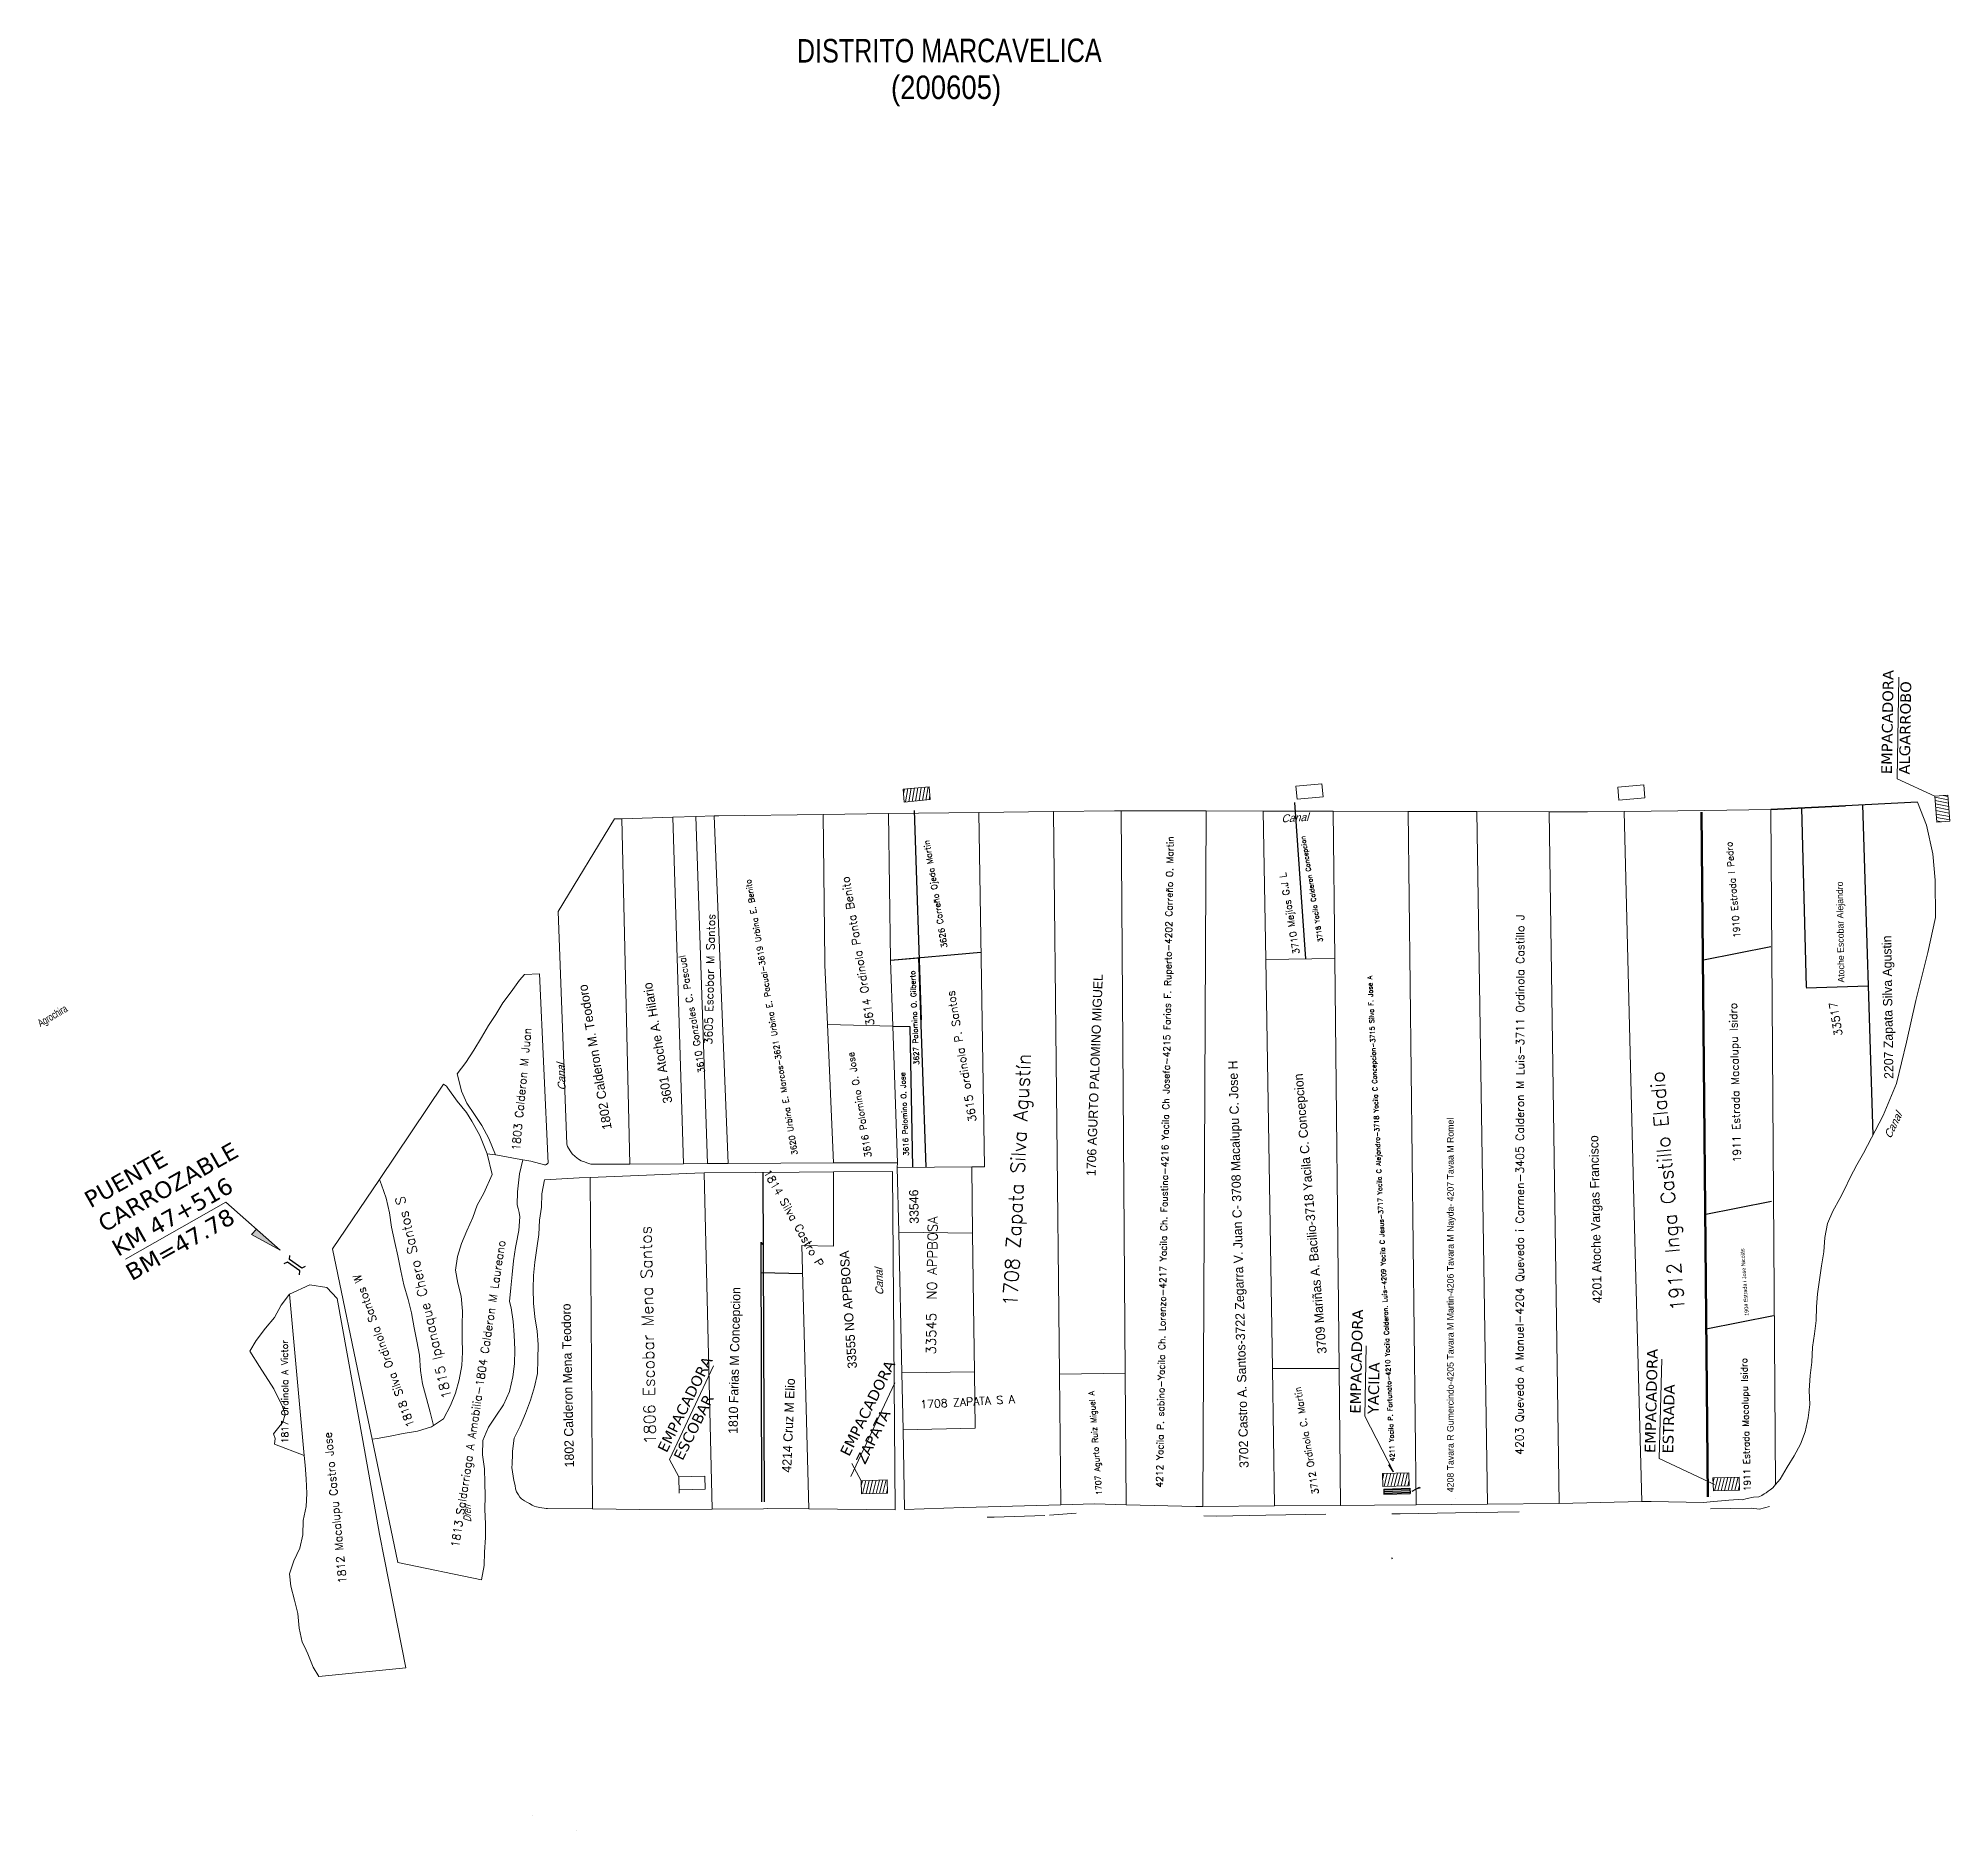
# Model space of a CAD drawing. Header units: metres. Extents: x 278 to 15006, y -2322 to 4522.
# Drawn here: x 6383 to 7845, y 2462 to 3833 of the extents above; entities that cross this region are included whole.
import ezdxf

# ---------------------------------------------------------------- set-up
doc = ezdxf.new("R2010")
doc.units = ezdxf.units.M
doc.header["$LTSCALE"] = 25.4
doc.header["$MEASUREMENT"] = 0
doc.linetypes.add('DASHED', pattern=[0.75, 0.5, -0.25])
for name, color, linetype in [('17', 7, 'Continuous'), ('34', 7, 'Continuous'), ('51', 7, 'Continuous'), ('52', 7, 'Continuous'), ('PARCELAS', 3, 'Continuous'), ('TXTPARCEL', 7, 'Continuous')]:
    doc.layers.add(name, color=color, linetype=linetype)
doc.layers.add('cable via', color=32, linetype='Continuous', lineweight=30)
doc.layers.add('MANZANAS', color=6, linetype='Continuous', lineweight=18)
doc.styles.add('Estilo1', font='simplex.shx', dxfattribs={"height": 5.1})
doc.styles.add('L140', font='simplex', dxfattribs={"height": 3.6})
doc.styles.add('L175', font='simplex', dxfattribs={"height": 4.4})
doc.styles.add('L200', font='simplex', dxfattribs={"height": 5.1})
doc.styles.add('L240', font='simplex', dxfattribs={"height": 6.1})
doc.styles.add('L290', font='simplex', dxfattribs={"height": 7.4})
doc.styles.add('L350', font='simplex', dxfattribs={"height": 8.9})
doc.styles.add('L425', font='simplex', dxfattribs={"height": 10.8})

msp = doc.modelspace()

# ---------------------------------------------------------------- texts
at = {"layer": '34', "color": 0, "lineweight": 13}
for s, height, width, p in [('DISTRITO MARCAVELICA', 17.996, 0.8, (6963.4, 3814.4)), ('(200605)', 18, 0.875, (7035.4, 3786.4))]:
    msp.add_text(s, height=height, rotation=0.1, dxfattribs=dict(at, width=width)).set_placement(p)
at = {"layer": '51', "color": 0, "lineweight": 13, "width": 0.666667}
msp.add_text('Agrochira', height=5.95, rotation=30.5469, dxfattribs=at).set_placement((6384.7, 3076.3))
at = {"layer": '51', "color": 0, "lineweight": 13, "style": 'L240'}
msp.add_text('1812 Macalupu Castro Jose', height=6.1, rotation=95.748, dxfattribs=at).set_placement((6618.9, 2651.3))
at = {"layer": '52', "color": 0, "lineweight": 13, "oblique": 20}
for rotation, p in [(3.6469, (7334.1, 3233)), (92.0469, (6786.5, 3028)), (64.1469, (7800.2, 2990.6)), (92.0469, (7029.6, 2871.3))]:
    msp.add_text('Canal', height=5.95, rotation=rotation, dxfattribs=at).set_placement(p)
at = {"layer": '52', "color": 0, "lineweight": 13, "oblique": 20, "width": 0.75}
msp.add_text('Dren', height=5.95, rotation=92.0469, dxfattribs=at).set_placement((6714.3, 2697.7))
at = {"layer": 'cable via', "color": 0, "lineweight": 20, "char_height": 8.192, "width": 629.187, "attachment_point": 1}
for s, insert, rotation in [('{\\fVerdana|b0|i0|c0|p34;EMPACADORA\\PALGARROBO}', (7793, 3270), 89.0359), ('{\\fVerdana|b0|i0|c0|p34;EMPACADORA\\PYACILA}', (7386.5, 2780.8), 88.6317), ('{\\fVerdana|b0|i0|c0|p34;EMPACADORA\\PESTRADA}', (7612, 2750.7), 88.6317), ('{\\fVerdana|b0|i0|c0|p34;EMPACADORA\\PESCOBAR}', (6856.4, 2754), 63.54), ('{\\fVerdana|b0|i0|c0|p34;EMPACADORA\\PZAPATA}', (6996, 2751.1), 63.54)]:
    msp.add_mtext(s, dxfattribs=dict(at, insert=insert, rotation=rotation))
at = {"layer": 'cable via', "color": 0, "lineweight": 13, "insert": (6416.6, 2948.8), "char_height": 12.8, "width": 983.104, "attachment_point": 1, "rotation": 29.5469}
msp.add_mtext('{\\fVerdana|b0|i0|c0|p34;PUENTE\\PCARROZABLE\\PKM 47+516\\PBM=47.78}', dxfattribs=at)
at = {"layer": 'PARCELAS', "color": 0, "style": 'L240'}
msp.add_text('1814 Silva Castro P', height=6.1, rotation=299.5469, dxfattribs=at).set_placement((6937.6, 2965.3))
at = {"layer": 'PARCELAS', "color": 0, "attachment_point": 1, "style": 'Estilo1'}
for s, insert, char_height, width, rotation in [('1910 Estrada I Pedro', (7680.3, 3144.6), 5, 181.975, 94.9035), ('1911 Estrada Macalupu Isidro', (7679.8, 2972.9), 6, 164.41, 91.4858), ('1911 Estrada Macalupu Isidro', (7688.1, 2721.4), 5, 164.41, 91.4858)]:
    msp.add_mtext(s, dxfattribs=dict(at, insert=insert, char_height=char_height, width=width, rotation=rotation))
at = {"layer": 'TXTPARCEL', "color": 0, "lineweight": 13}
for s, height, rotation, style, p in [('3626 Carreño Ojeda Martin', 4.5, 99.6469, 'L240', (7078.6, 3137.4)), ('4212 Yacila P. sabino-Yacila Ch. Lorenzo-4217 Yacila Ch. Faustina-4216 Yacila Ch Josefa-4215 Farias F. Ruperto-4202 Carreño O. Martin', 5.1, 89.0423, 'L200', (7243.3, 2724.1)), ('3718 Yacila Calderon Concepcion', 3.6, 99.6469, 'L140', (7365.9, 3141.9)), ('3620 Urbina E. Marcos-3621 Urbina E. Pacual-3619 Urbina E. Benito', 4.4, 99.6469, 'L175', (6964, 2979)), ('3614 Ordinola Panta Benito', 6.1, 99.6469, 'L240', (7022.7, 3078.1)), ('3710 Mejías G.J L', 5.1, 99.6469, 'L200', (7348.1, 3132.8)), ('3605 Escobar M Santos', 6.1, 88.6822, 'L240', (6898.6, 3063.1)), ('4203 Quevedo A Manuel-4204 Quevedo i Carmen-3405 Calderon M Luis-3711 Ordinola Castillo J', 6.1, 89.9158, 'L240', (7519.3, 2749.2)), ('3610 Gonzales C. Pascual', 5.1, 99.6469, 'L200', (6893.2, 3041.7)), ('3627 Palomino O. Gilberto', 4, 92.5831, 'L200', (7057, 3047.6)), ('4211 Yacila P. Fortunato-4210 Yacila Calderon. Luis-4209 Yacila C Jesus-3717 Yacila C Alejandro-3718 Yacila C Concepcion-3715 Silva F. Jose A', 3.6, 92.6881, 'L140', (7420.9, 2744.3)), ('3615 ordinola P. Santos', 6.1, 99.6469, 'L240', (7100.9, 3004.5)), ('33517', 6.1, 99.6469, 'L240', (7763.4, 3070.2)), ('1803 Calderon M Juan', 6.1, 84.5357, 'L240', (6751.3, 2981.7)), ('3616 Palomino O. Jose', 5.1, 99.6469, 'L200', (7020.6, 2977.3)), ('1708 Zapata Silva Agustín', 10.8, 86.8221, 'L425', (7131.8, 2862.5)), ('3616 Palomino O. Jose', 4, 92.5831, 'L200', (7049.1, 2978.1)), ('1912 Inga Castillo Eladio', 10.8, 94.9849, 'L425', (7642.8, 2859.9)), ('1815 Ipanaque Chero Santos S', 7.4, 103.1821, 'L290', (6699.2, 2793.2)), ('33545  NO APPBOSA', 7.4, 89.25, 'L290', (7069.7, 2826)), ('1813 Saldarriaga A Amabilia-1804 Calderon M Laureano', 6.1, 81.3732, 'L240', (6704.8, 2678.1)), ('1806 Escobar Mena Santos', 8.9, 91.2183, 'L350', (6855.6, 2757.4)), ('1818 Silva Ordinola Santos W', 6.1, 109.6469, 'L240', (6670.8, 2771.7)), ('1817 Ordinola A Victor', 5.1, 90.2469, 'L200', (6574.3, 2758.1)), ('1708 ZAPATA S A', 6.1, 3.2469, 'L240', (7058, 2784.7)), ('1707 Agurto Ruiz Miguel A', 4.4, 94.3469, 'L175', (7196.9, 2718.6)), ('3712 Ordinola C. Martin', 5.1, 99.6469, 'L200', (7362.8, 2719.5))]:
    msp.add_text(s, height=height, rotation=rotation, dxfattribs=dict(at, style=style)).set_placement(p)
for s, height, rotation, p in [('Atoche Escobar Alejandro', 5, 90.8915, (7764.9, 3110.6)), ('2207 Zapata Silva Agustin', 7.026, 90.8915, (7802.4, 3036.9)), ('1706 AGURTO PALOMINO MIGUEL', 7.026, 87.9281, (7191.9, 2962.4)), ('1802 Calderon M. Teodoro', 7.034, 99.6469, (6821.8, 2998.7)), ('3601 Atoche A. Hilario', 7.034, 99.6469, (6868.2, 3018.8)), ('3702 Castro A. Santos-3722 Zegarra V. Juan C- 3708 Macalupu C. Jose H', 7.026, 91.5945, (7309.1, 2739.3)), ('3709 Mariñas A. Bacilio-3718 Yacila C. Concepcion', 7.026, 94.9042, (7368.8, 2826.8)), ('4208 Tavara R Gumercindo-4205 Tavara M Martin-4206 Tavara M Nayda- 4207 Tavaa M Romel', 5, 89.9994, (7465.9, 2720.6)), ('4201 Atoche Vargas Francisco', 7.026, 91.2396, (7579.3, 2865.3)), ('33546', 7.03, 91.0469, (7056.7, 2926.1)), ('33555 NO APPBOSA', 7.026, 94.0469, (7009.4, 2815.5)), ('1904 Estrada I Jose Nicolás  ', 3, 93.8661, (7691.7, 2855.7)), ('1810 Farias M Concepcion', 7.026, 88.8469, (6918, 2765.2)), ('1802 Calderon Mena Teodoro', 7.026, 91.2266, (6792.9, 2739.7)), ('4214 Cruz M Elio', 7.034, 87.6469, (6959, 2735.5))]:
    msp.add_text(s, height=height, rotation=rotation, dxfattribs=at).set_placement(p)

# ---------------------------------------------------------------- blocks, each defined once
blk = doc.blocks.new('POLYLINE15')
at = {"color": 7, "linetype": 'DASHED'}
for points in [[(527728.226401, 9466689.263836), (527729.941537, 9466691.723335), (527724.985785, 9466702.211201), (527722.000789, 9466702.46115)], [(527735.19414, 9466692.543168), (527732.209144, 9466692.803116), (527727.253392, 9466703.290981), (527728.968527, 9466705.75048)]]:
    blk.add_lwpolyline(points, dxfattribs=at)

# ---------------------------------------------------------------- hatches: boundary and pattern name
at = {"layer": 'cable via', "lineweight": 20}
h = msp.add_hatch(dxfattribs=at)
h.set_pattern_fill('ANSI31', color=0, scale=20, angle=215.1254, style=0)
h.set_pattern_definition([(260.12545, (8027.314, 4728.4926), (2.462964, -0.4287288), [])])
h.paths.add_polyline_path([(7065.5, 3250.5), (7064.6, 3260.4), (7044.7, 3258.6), (7045.6, 3248.6)])
h = msp.add_hatch(dxfattribs=at)
h.set_pattern_fill('ANSI31', color=0, scale=20, angle=303.9939, style=0)
h.set_pattern_definition([(348.9939, (6385.284, 4244.7463), (0.4772835, 2.4540172), [])])
h.paths.add_polyline_path([(7844, 3254), (7834.1, 3253.2), (7835.5, 3233.3), (7845.5, 3234)])
at = {"layer": 'cable via', "lineweight": 13}
h = msp.add_hatch(color=0, dxfattribs=at)
h.paths.add_polyline_path([(6550, 2921.8), (6546.2, 2917.8), (6558.3, 2911.2), (6559.8, 2913.1)])
h.paths.add_polyline_path([(6559.8, 2913.1), (6558.3, 2911.2), (6568.1, 2905.8)])
at = {"layer": 'cable via', "lineweight": 20}
h = msp.add_hatch(dxfattribs=at)
h.set_pattern_fill('ANSI31', color=0, scale=20, angle=211.2749, style=0)
h.set_pattern_definition([(256.2749, (8490.664, 4135.539), (2.428613, -0.5931596), [])])
h.paths.add_polyline_path([(7431.8, 2725.4), (7431.5, 2735.4), (7411.5, 2734.9), (7411.8, 2724.9)])
at = {"layer": 'cable via'}
for points in [[(7417.4, 2741.9), (7416.4, 2741.6), (7419.8, 2736.1)], [(7440, 2723.6), (7439.8, 2724.6), (7434.2, 2721.5)]]:
    msp.add_hatch(color=0, dxfattribs=at).paths.add_polyline_path(points)
at = {"layer": 'cable via', "lineweight": 20}
h = msp.add_hatch(dxfattribs=at)
h.set_pattern_fill('ANSI31', color=0, scale=20, angle=211.2749, style=0)
h.set_pattern_definition([(256.2749, (8091.6818, 4130.054), (2.428613, -0.5931596), [])])
h.paths.add_polyline_path([(7032.8, 2720), (7032.6, 2730), (7012.6, 2729.4), (7012.8, 2719.4)])
h = msp.add_hatch(dxfattribs=at)
h.set_pattern_fill('ANSI31', color=0, scale=20, angle=211.2749, style=0)
h.set_pattern_definition([(256.2749, (8743.4183, 4132.2611), (2.428613, -0.5931596), [])])
h.paths.add_polyline_path([(7684.6, 2722.2), (7684.3, 2732.2), (7664.3, 2731.6), (7664.6, 2721.6)])

# ---------------------------------------------------------------- linework, layer by layer
at = {"layer": 'cable via', "color": 0, "lineweight": 20}
for p, q in [((7806.4, 3344.2), (7805.3, 3266.5)), ((7805.3, 3266.5), (7834.1, 3253.2)), ((7398.9, 2832.7), (7398, 2778.9)), ((6866, 2745.6), (6899.5, 2817.3)), ((7623.2, 2746.4), (7625.2, 2822.5)), ((7004.8, 2732.6), (7038.3, 2804.4)), ((7398, 2778.9), (7419.8, 2736.1)), ((6866, 2745.6), (6873, 2732.4)), ((7005.5, 2742.6), (7012.6, 2729.4)), ((7623.2, 2746.4), (7665.4, 2726.6)), ((6873, 2732.4), (6893, 2732.9)), ((6873.4, 2719.8), (6873, 2732.4)), ((6893.3, 2722.9), (6873.3, 2722.4)), ((6893, 2732.9), (6893.3, 2722.9))]:
    msp.add_line(p, q, dxfattribs=at)
at = {"layer": 'cable via', "color": 0, "lineweight": 100}
msp.add_line((7660.5, 2717.1), (7655.6, 3240.8), dxfattribs=at)
at = {"layer": 'cable via', "color": 0}
for p, q in [((6938.5, 2713.2), (6937.6, 2965.3)), ((6936.7, 2713.2), (6936, 2912)), ((7416.4, 2741.6), (7417.4, 2741.9)), ((7419.8, 2736.1), (7416.4, 2741.6)), ((7412.5, 2723), (7432.5, 2723.6)), ((7412.5, 2723), (7412.6, 2719)), ((7432.5, 2722.9), (7412.5, 2722.3)), ((7432.5, 2721.6), (7412.5, 2721)), ((7432.5, 2723.6), (7432.6, 2719.6)), ((7434.2, 2721.5), (7439.8, 2724.6)), ((7439.8, 2724.6), (7440, 2723.6)), ((7432.6, 2720.3), (7412.6, 2719.6)), ((7412.6, 2719), (7432.6, 2719.6)), ((7419.2, 2669.3), (7418.6, 2670.3))]:
    msp.add_line(p, q, dxfattribs=at)
at = {"layer": 'cable via', "color": 0, "lineweight": 13}
for p, q in [((6449.8, 2898.9), (6526.6, 2942.4)), ((6526.6, 2942.4), (6568.1, 2905.8)), ((6546.2, 2917.8), (6550, 2921.8)), ((6568.1, 2905.8), (6546.2, 2917.8))]:
    msp.add_line(p, q, dxfattribs=at)
at = {"layer": 'cable via', "color": 0, "lineweight": 20}
for points in [[(7365.1, 3262.7), (7366.1, 3252.7), (7346.2, 3250.9), (7345.2, 3260.8)], [(7611.4, 3261.8), (7612.3, 3251.9), (7592.4, 3250), (7591.5, 3260)], [(7064.6, 3260.4), (7065.5, 3250.5), (7045.6, 3248.6), (7044.7, 3258.6)], [(7834.1, 3253.2), (7844, 3254), (7845.5, 3234), (7835.5, 3233.3)], [(7431.5, 2735.4), (7431.8, 2725.4), (7411.8, 2724.9), (7411.5, 2734.9)], [(7032.6, 2730), (7032.8, 2720), (7012.8, 2719.4), (7012.6, 2729.4)], [(7684.3, 2732.2), (7684.6, 2722.2), (7664.6, 2721.6), (7664.3, 2731.6)]]:
    msp.add_lwpolyline(points, close=True, dxfattribs=at)
at = {"layer": 'MANZANAS', "color": 0, "linetype": 'Continuous', "lineweight": 13}
msp.add_lwpolyline([(6664.1, 2586.3), (6597.6, 2579.6), (6593.4, 2586.8), (6589.2, 2597), (6586.6, 2602.6), (6585, 2606), (6582.7, 2616.5), (6581.5, 2627.8), (6579.1, 2637.9), (6576.2, 2648.7), (6575.3, 2658.1), (6578.5, 2668), (6583, 2677.9), (6585.3, 2688.1), (6585.6, 2699), (6587.9, 2709.6), (6588.5, 2719.6), (6588, 2730.8), (6587.3, 2741.2), (6586.5, 2748.6), (6575.3, 2872.1), (6590.8, 2879.2), (6603.7, 2877.3), (6611.6, 2868.7), (6631.2, 2760.1), (6644.1, 2688.6), (6647.9, 2669.1), (6664.1, 2586.3)], close=True, dxfattribs=at)
at = {"layer": 'PARCELAS', "color": 0}
for p, q in [((7352.7, 3128.7), (7344.4, 3248.2)), ((7820.8, 3248.5), (7765.8, 3245.7)), ((7053.1, 3242.3), (7058.5, 3082)), ((7765.8, 3245.7), (7708.7, 3242.9)), ((7708.7, 3242.9), (7765.8, 3245.7)), ((7732.1, 3244.1), (7735.5, 3106.9)), ((7778.7, 3246.4), (7786.7, 2994)), ((7035.1, 3127.6), (7104.2, 3133.8)), ((7657.1, 3127.8), (7708.7, 3138)), ((7035.1, 3127.6), (7056.5, 3129.5)), ((7056.5, 3129.5), (7062, 2969.2)), ((7735.6, 3106.5), (7783.1, 3108)), ((7036.8, 3077.3), (7049.7, 3077)), ((7049.7, 3077), (7051.8, 2969.1)), ((7657.7, 2933), (7709.2, 2943.2)), ((6936, 2912), (6937, 2910.2)), ((6967.7, 2887.6), (6936.1, 2888.5)), ((7659.2, 2845.6), (7710.7, 2855.8)), ((7712.2, 2726.4), (7712.2, 2726.4)), ((7712.2, 2726.4), (7712.2, 2726.4)), ((7467, 2715.6), (7467, 2715.6)), ((7467, 2715.6), (7467, 2715.6)), ((7467, 2715.6), (7467, 2715.6)), ((7662.3, 2717.1), (7662.3, 2717.1)), ((7662.3, 2717.1), (7662.3, 2717.1)), ((7662.3, 2717.1), (7662.3, 2717.1)), ((7662.3, 2717.1), (7662.3, 2717.1)), ((7662.3, 2717.1), (7662.3, 2717.1)), ((7662.3, 2717.1), (7662.3, 2717.1)), ((6760.8, 2473), (6760.8, 2473)), ((6760.8, 2473), (6760.8, 2473)), ((6760.8, 2473), (6760.8, 2473)), ((6760.8, 2473), (6760.8, 2473)), ((6760.8, 2473), (6760.8, 2473)), ((6794.5, 2461.6), (6794.5, 2461.6)), ((6794.5, 2461.6), (6794.5, 2461.6)), ((6794.5, 2461.6), (6794.5, 2461.6)), ((6794.5, 2461.6), (6794.5, 2461.6)), ((6794.5, 2461.6), (6794.5, 2461.6)), ((6794.5, 2461.6), (6794.5, 2461.6)), ((6794.5, 2461.6), (6794.5, 2461.6)), ((6794.5, 2461.6), (6794.5, 2461.6))]:
    msp.add_line(p, q, dxfattribs=at)
at = {"layer": 'PARCELAS', "color": 0, "linetype": 'Continuous', "lineweight": 13}
for p, q in [((7658, 3242.2), (7596.4, 3241.5)), ((7596.4, 3241.5), (7604.5, 2913.3)), ((7708.7, 3242.9), (7658, 3242.2)), ((7712.2, 2726.4), (7708.7, 3242.9)), ((6892.4, 2965), (6932.1, 2965.3)), ((6898.5, 2707.7), (6892.4, 2965)), ((6965.2, 2965.5), (6932.1, 2965.3)), ((6932.1, 2965.3), (6932.1, 2965.3)), ((6991.3, 2965.8), (6965.2, 2965.5)), ((6991.4, 2908.9), (6991.3, 2965.8)), ((7604.5, 2913.3), (7610, 2713.4)), ((6972.6, 2707.8), (6967.1, 2909.3)), ((6967.1, 2909.3), (6991.4, 2908.9)), ((7704.9, 2720.2), (7706.5, 2721.3)), ((7706.5, 2721.3), (7708.1, 2722.4)), ((7708.1, 2722.4), (7710.2, 2724)), ((7710.2, 2724), (7711.1, 2725.2)), ((7711.1, 2725.2), (7712.2, 2726.4)), ((7712.2, 2726.4), (7712.2, 2726.4)), ((6937.9, 2708), (6898.5, 2707.7)), ((6937.9, 2708), (6941.3, 2708.1)), ((6937.9, 2708), (6937.9, 2708)), ((6941.3, 2708.1), (6972.6, 2707.8)), ((7610, 2713.4), (7617.1, 2713.5)), ((7617.1, 2713.5), (7657, 2712.8)), ((7657, 2712.8), (7662.1, 2713.3)), ((7662.1, 2713.3), (7676.4, 2714.5)), ((7662.1, 2713.3), (7662.1, 2713.3)), ((7662.3, 2707.8), (7693.6, 2708.3)), ((7676.4, 2714.5), (7683.5, 2715)), ((7683.5, 2715), (7686.7, 2714.8)), ((7686.7, 2714.8), (7690.4, 2715.7)), ((7690.4, 2715.7), (7695.3, 2716.8)), ((7693.6, 2708.3), (7699.9, 2707.7)), ((7695.3, 2716.8), (7699.3, 2717.2)), ((7699.3, 2717.2), (7701.6, 2718.1)), ((7699.9, 2707.7), (7707.6, 2709.7)), ((7701.6, 2718.1), (7703.5, 2719.3)), ((7703.5, 2719.3), (7704.9, 2720.2)), ((7108.9, 2701.6), (7114.3, 2701.6)), ((7114.3, 2701.6), (7153.1, 2702.8)), ((7177.1, 2704.7), (7156.8, 2703.1)), ((7274.8, 2702.6), (7284.1, 2702.4)), ((7284.1, 2702.4), (7322.1, 2703)), ((7322.1, 2703), (7368.1, 2703.7)), ((7418.7, 2704.1), (7425.1, 2704.1)), ((7425.1, 2704.1), (7467.2, 2704.9)), ((7467.2, 2704.9), (7516.1, 2705.6))]:
    msp.add_line(p, q, dxfattribs=at)
for points in [[(7708.7, 3242.9), (7820.8, 3248.5), (7827.6, 3231), (7832.6, 3209), (7834.2, 3188.8), (7834.6, 3160.3), (7828.6, 3133.6), (7819.4, 3096.7), (7812.5, 3064.9), (7804.8, 3033.4), (7794.6, 3008.8), (7779.4, 2980.1), (7774.5, 2971.2), (7769.4, 2961.5), (7764.9, 2952.1), (7761.3, 2945.3), (7756.1, 2935.6), (7751.9, 2926.2), (7749.8, 2915.5), (7749.1, 2904.5), (7747.4, 2893.7), (7745.9, 2883.1), (7744.3, 2872.4), (7743.6, 2862.4), (7743.2, 2851.9), (7741.9, 2841.9), (7740.4, 2831.5), (7739.9, 2820), (7738.6, 2809.8), (7737.9, 2798.5), (7738.3, 2787.7), (7737.1, 2777.5), (7734.9, 2766.9), (7731.3, 2757.3), (7726.4, 2748.5), (7721, 2739.8), (7715.8, 2730.5), (7712.2, 2726.4), (7708.7, 3242.9)], [(6835.5, 2971.7), (6829.5, 3235.9), (6823.8, 3235.8), (6780.7, 3164.9), (6787.3, 2986.8), (6787.9, 2985), (6789.9, 2981.9), (6791.5, 2979.6), (6793.8, 2977.5), (6796.3, 2975.3), (6798.3, 2974.2), (6800.9, 2973.3), (6802.7, 2972.7), (6805.7, 2971.6), (6835.5, 2971.7)], [(6829.5, 3235.9), (6835.5, 2971.7), (6876.6, 2971.9), (6868.5, 3237.1), (6829.5, 3235.9)], [(6868.5, 3237.1), (6876.6, 2971.9), (6895, 2972), (6886, 3237.7), (6868.5, 3237.1)], [(6886, 3237.7), (6895, 2972), (6910.8, 2972.1), (6900, 3238.1), (6886, 3237.7)], [(6900, 3238.1), (6910.8, 2972.1), (6991.3, 2972.5), (6986.7, 3078.4), (6984.8, 3124.2), (6984.7, 3127.2), (6983.6, 3239.2), (6903.6, 3238.2), (6900, 3238.1)], [(7035.1, 3127.6), (7033.5, 3239.9), (6983.6, 3239.2), (6984.7, 3127.2), (6984.8, 3124.2), (6986.7, 3078.4), (7036.8, 3077.3), (7035.1, 3127.6)], [(7097.2, 2969.5), (7040.2, 2969), (7040.3, 2972.7), (7036.8, 3077.3), (7035.1, 3127.6), (7033.5, 3239.9), (7102.5, 3240.7), (7106.9, 2969.6), (7097.2, 2969.5)], [(7102.5, 3240.7), (7106.9, 2969.6), (7097.2, 2969.5), (7097.8, 2918.9), (7098.6, 2864), (7099.3, 2812.7), (7099.8, 2769.5), (7044.6, 2768.3), (7045.8, 2707.4), (7090.8, 2708.9), (7100.6, 2709.2), (7165.4, 2711), (7164.4, 2811), (7159.8, 3241.4), (7102.5, 3240.7)], [(7211.5, 3242), (7214.6, 2811.7), (7164.4, 2811), (7159.8, 3241.4), (7206.4, 3242), (7211.5, 3242)], [(7215.4, 2711), (7214.6, 2811.7), (7211.5, 3242), (7276.6, 3241.8), (7274.1, 2709.6), (7268.6, 2709.6), (7215.4, 2711)], [(7327.2, 2815.3), (7322.1, 3128.2), (7320.2, 3241.7), (7276.6, 3241.8), (7274.1, 2709.6), (7328.9, 2710.1), (7327.2, 2815.3)], [(7322.1, 3128.2), (7320.2, 3241.7), (7373.7, 3241.6), (7374.9, 3129), (7322.1, 3128.2)], [(7374.9, 3129), (7373.7, 3241.6), (7431, 3241.5), (7437.3, 2711), (7405.3, 2710.8), (7379.4, 2710.5), (7378.3, 2815.3), (7374.9, 3129)], [(7491.8, 2711.5), (7483.6, 3241.3), (7431, 3241.5), (7437.3, 2711), (7491.8, 2711.5)], [(7546.7, 2712), (7539.1, 3241.2), (7483.6, 3241.3), (7491.8, 2711.5), (7546.7, 2712)], [(7610, 2713.4), (7604.5, 2913.3), (7596.4, 3241.5), (7568.3, 3241.1), (7539.1, 3241.2), (7546.7, 2712), (7610, 2713.4)], [(6753.6, 2974.9), (6759.8, 2973.8), (6770.4, 2971), (6771.3, 2971.1), (6771.9, 2971.4), (6772.6, 2972), (6773.2, 2972.4), (6766.5, 3117.2), (6754.9, 3116.8), (6751.2, 3112.3), (6744.9, 3103.5), (6738.5, 3095), (6733, 3086), (6727.4, 3077.6), (6722, 3068.5), (6716.3, 3058.8), (6710.1, 3049.5), (6703.5, 3040.6), (6704.2, 3037.8), (6706.7, 3027.5), (6711, 3018.3), (6716.7, 3009.7), (6722.3, 3001.2), (6727.7, 2991.3), (6732.8, 2978.7), (6737.2, 2978), (6749.3, 2975.7), (6753.6, 2974.9)], [(7374.9, 3129), (7322.1, 3128.2), (7327.2, 2815.3), (7378.3, 2815.3), (7374.9, 3129)], [(6986.7, 3078.4), (7036.8, 3077.3), (7040.3, 2972.7), (6991.3, 2972.5), (6986.7, 3078.4)], [(6685.3, 2771.6), (6682.7, 2781.9), (6679.9, 2792.3), (6677, 2803.5), (6675.5, 2813.8), (6674.6, 2825.5), (6672.6, 2836.1), (6670.7, 2846.4), (6668.6, 2857.8), (6666, 2868.1), (6662.7, 2879.4), (6660.5, 2890.1), (6658, 2901.5), (6655.8, 2911.6), (6653.2, 2923.3), (6651.7, 2934.4), (6649.1, 2945.7), (6645.6, 2955.9), (6644, 2959.9), (6693, 3032.9), (6695.2, 3031.3), (6696.4, 3029.8), (6703.6, 3019.8), (6710.5, 3011.1), (6714.7, 3004.5), (6715.7, 3002.7), (6720.9, 2993.4), (6726.5, 2979.6), (6730.2, 2963.7), (6723.9, 2949.3), (6718.9, 2940.2), (6715.5, 2930.9), (6710.9, 2920.6), (6706.7, 2910.9), (6703.8, 2901), (6702.2, 2890.5), (6704.1, 2880.6), (6706.5, 2870.5), (6707.6, 2859.2), (6707.3, 2848.3), (6707.3, 2838.2), (6707.6, 2827.7), (6707, 2817.6), (6705.1, 2806.5), (6702.1, 2796.3), (6698.4, 2787), (6693, 2776.7), (6685.3, 2771.6)], [(6693, 2776.7), (6698.4, 2787), (6702.1, 2796.3), (6705.1, 2806.5), (6707, 2817.6), (6707.6, 2827.7), (6707.3, 2838.2), (6707.3, 2848.3), (6707.6, 2859.2), (6706.5, 2870.5), (6704.1, 2880.6), (6702.2, 2890.5), (6703.8, 2901), (6706.7, 2910.9), (6710.9, 2920.6), (6715.5, 2930.9), (6718.9, 2940.2), (6723.9, 2949.3), (6730.2, 2963.7), (6726.5, 2979.6), (6732.8, 2978.7), (6737.2, 2978), (6749.3, 2975.7), (6753.6, 2974.9), (6751.2, 2964.2), (6749.7, 2950.5), (6749.3, 2940.4), (6750.2, 2937.6), (6750.9, 2934.5), (6751.4, 2931.2), (6750.7, 2920.9), (6748.6, 2910.5), (6748.2, 2907.9), (6746.7, 2897.7), (6745.6, 2887.3), (6744.5, 2876.9), (6743.6, 2866.6), (6744.7, 2861.8), (6746.3, 2851.3), (6747.2, 2840.9), (6747.5, 2829.5), (6747.4, 2818.8), (6746.1, 2808.8), (6743.5, 2797.6), (6738.8, 2787.5), (6733.1, 2778.8), (6727.5, 2770.3), (6725.7, 2766.2), (6723, 2760.1), (6722.9, 2749.3), (6724.4, 2738.6), (6724.6, 2727.8), (6724.9, 2717.8), (6724.7, 2707.4), (6725.2, 2696.4), (6725.1, 2685.9), (6724.5, 2674.8), (6724.1, 2664.5), (6722.1, 2653.6), (6658.1, 2666.9), (6638.4, 2761.1), (6642.2, 2761.7), (6652.1, 2763.6), (6662.1, 2765.5), (6673.2, 2767.4), (6683.9, 2770.7), (6685.3, 2771.6), (6693, 2776.7)], [(7097.2, 2969.5), (7040.2, 2969), (7041.4, 2919.6), (7097.8, 2918.9), (7097.2, 2969.5)], [(6685.3, 2771.6), (6682.7, 2781.9), (6679.9, 2792.3), (6677, 2803.5), (6675.5, 2813.8), (6674.6, 2825.5), (6672.6, 2836.1), (6670.7, 2846.4), (6668.6, 2857.8), (6666, 2868.1), (6662.7, 2879.4), (6660.5, 2890.1), (6658, 2901.5), (6655.8, 2911.6), (6653.2, 2923.3), (6651.7, 2934.4), (6649.1, 2945.7), (6645.6, 2955.9), (6644, 2959.9), (6608.2, 2906.8), (6631.3, 2795.1), (6638.4, 2761.1), (6642.2, 2761.7), (6652.1, 2763.6), (6662.1, 2765.5), (6673.2, 2767.4), (6683.9, 2770.7), (6685.3, 2771.6)], [(6806.9, 2707.8), (6805.2, 2961.4), (6796.9, 2961.1), (6770.3, 2959.5), (6768.2, 2949), (6768, 2938.6), (6766.5, 2928.8), (6766, 2917.8), (6764.4, 2907.4), (6763, 2896.6), (6761.8, 2886.3), (6761.5, 2876.2), (6762, 2865.2), (6763, 2854.9), (6764.6, 2843.9), (6765.5, 2833.5), (6765.1, 2822.2), (6765, 2811.4), (6762.6, 2801.3), (6759.5, 2791.1), (6755.8, 2780.8), (6751.6, 2771.1), (6747.2, 2762), (6745.8, 2752.1), (6745.7, 2750), (6745.5, 2742), (6745.2, 2739.5), (6746.8, 2729.6), (6747.9, 2725.7), (6748.2, 2723.3), (6749, 2720.9), (6750.5, 2718.5), (6751.5, 2716.9), (6752.8, 2715.5), (6755, 2714), (6756.9, 2713), (6758.8, 2712), (6760.8, 2710.7), (6762.5, 2709.9), (6764.2, 2709.4), (6766.7, 2709), (6768.3, 2708.7), (6770.1, 2708.3), (6771.5, 2708.2), (6772.5, 2708.2), (6806.9, 2707.8)], [(6892.4, 2965), (6898.5, 2707.7), (6843.3, 2707.4), (6806.9, 2707.8), (6805.2, 2961.4), (6885.2, 2964.7), (6892.4, 2965)], [(6972.6, 2707.8), (7038.5, 2707.1), (7036.6, 2966.1), (6991.3, 2965.8), (6991.4, 2908.9), (6967.1, 2909.3)], [(7097.8, 2918.9), (7098.6, 2864), (7099.3, 2812.7), (7043.7, 2812), (7041.4, 2919.6)], [(6586.5, 2748.6), (6563.6, 2757.3), (6564.3, 2761.8), (6562.9, 2765.2), (6570, 2774.1), (6571.8, 2780.2), (6569.8, 2786.3), (6563.2, 2799.6), (6552.3, 2816.8), (6544.8, 2828.4), (6549.8, 2836.8), (6556.8, 2846), (6563.6, 2854.3), (6568.9, 2863.6), (6575.3, 2872.1), (6586.5, 2748.6)], [(7043.7, 2812), (7099.3, 2812.7), (7099.8, 2769.5), (7044.6, 2768.3), (7043.7, 2812)], [(7215.4, 2711), (7191, 2711.7), (7165.4, 2711), (7164.4, 2811), (7214.6, 2811.7)], [(7378.3, 2815.3), (7327.2, 2815.3), (7328.9, 2710.1), (7379.4, 2710.5), (7378.3, 2815.3)]]:
    msp.add_lwpolyline(points, close=True, dxfattribs=at)

# ---------------------------------------------------------------- block references
at = {"layer": '17', "color": 0, "lineweight": 13, "rotation": 29.54694759171246}
msp.add_blockref('POLYLINE15', (4215855.2, -8492919.5), dxfattribs=at)

msp.set_redraw_order([(e.dxf.handle, doc.entitydb.next_handle()) for e in msp.query("TEXT MTEXT ATTDEF DIMENSION ARC_DIMENSION")])  # texts and dimensions are drawn at this point

doc.saveas('drawing.dxf')
